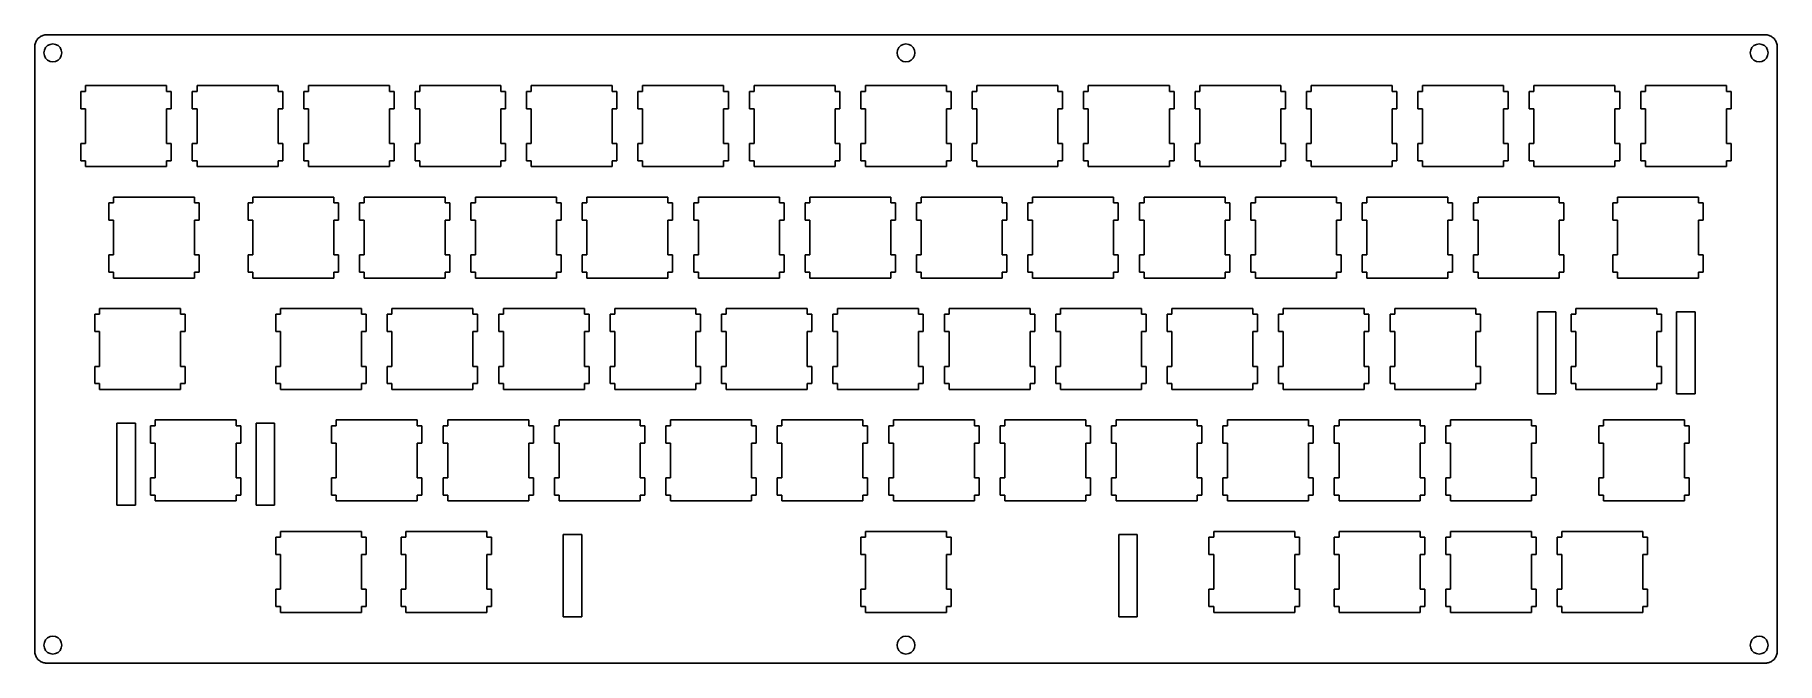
# Model space of a CAD drawing. Extents: x 0 to 298, y 0 to 108.
import ezdxf

# ---------------------------------------------------------------- set-up
doc = ezdxf.new("R2010")
doc.units = 0
doc.layers.get('0').update_dxf_attribs({"linetype": 'CONTINUOUS'})

msp = doc.modelspace()

# ---------------------------------------------------------------- linework, layer by layer
at = {"color": 0}
for p, q in [((1.04869, 107.206), (1.18511, 107.281)), ((1.18511, 107.281), (1.32843, 107.349)), ((1.32843, 107.349), (1.4745, 107.403)), ((1.4745, 107.403), (1.62609, 107.444)), ((1.62609, 107.444), (1.78043, 107.476)), ((1.78043, 107.476), (1.93614, 107.495)), ((1.93614, 107.495), (2.09324, 107.501)), ((2.09324, 107.501), (295.994, 107.5)), ((295.994, 107.5), (296.151, 107.495)), ((296.151, 107.495), (296.307, 107.476)), ((296.307, 107.476), (296.46, 107.444)), ((296.46, 107.444), (296.613, 107.403)), ((296.613, 107.403), (296.759, 107.349)), ((296.759, 107.349), (296.901, 107.281)), ((296.901, 107.281), (297.039, 107.206)), ((0.09233, 2.09875), (0.09371, 105.5)), ((0.09371, 105.5), (0.09922, 105.658)), ((0.09922, 105.658), (0.11713, 105.813)), ((0.11713, 105.813), (0.14883, 105.968)), ((0.14883, 105.968), (0.19017, 106.119)), ((0.19017, 106.119), (0.24529, 106.265)), ((0.24529, 106.265), (0.31144, 106.409)), ((0.31144, 106.409), (0.38723, 106.545)), ((0.38723, 106.545), (0.47542, 106.675)), ((0.47542, 106.675), (0.57326, 106.798)), ((0.57326, 106.798), (0.67937, 106.914)), ((0.67937, 106.914), (0.79513, 107.02)), ((0.79513, 107.02), (0.91777, 107.118)), ((0.91777, 107.118), (1.04869, 107.206)), ((1.71841, 104.896), (1.64262, 104.426)), ((1.64262, 104.426), (1.71841, 103.955)), ((1.93477, 105.322), (1.71841, 104.896)), ((2.27239, 105.66), (1.93477, 105.322)), ((2.69682, 105.875), (2.27239, 105.66)), ((3.16811, 105.95), (2.69682, 105.875)), ((3.6394, 105.875), (3.16811, 105.95)), ((4.0652, 105.66), (3.6394, 105.875)), ((4.40147, 105.322), (4.0652, 105.66)), ((4.6192, 104.896), (4.40147, 105.322)), ((4.69223, 104.426), (4.6192, 104.896)), ((4.6192, 103.955), (4.69223, 104.426)), ((147.593, 104.896), (147.519, 104.426)), ((147.519, 104.426), (147.593, 103.955)), ((147.81, 105.322), (147.593, 104.896)), ((148.147, 105.66), (147.81, 105.322)), ((148.573, 105.875), (148.147, 105.66)), ((149.043, 105.952), (148.573, 105.875)), ((149.514, 105.875), (149.043, 105.952)), ((149.94, 105.66), (149.514, 105.875)), ((150.278, 105.322), (149.94, 105.66)), ((150.494, 104.896), (150.278, 105.322)), ((150.569, 104.426), (150.494, 104.896)), ((150.494, 103.955), (150.569, 104.426)), ((293.468, 104.896), (293.395, 104.426)), ((293.395, 104.426), (293.468, 103.955)), ((293.686, 105.322), (293.468, 104.896)), ((294.022, 105.66), (293.686, 105.322)), ((294.448, 105.875), (294.022, 105.66)), ((294.919, 105.952), (294.448, 105.875)), ((295.391, 105.875), (294.919, 105.952)), ((295.815, 105.66), (295.391, 105.875)), ((296.153, 105.322), (295.815, 105.66)), ((296.369, 104.896), (296.153, 105.322)), ((296.445, 104.426), (296.369, 104.896)), ((296.369, 103.955), (296.445, 104.426)), ((297.039, 107.206), (297.17, 107.118)), ((297.17, 107.118), (297.293, 107.02)), ((297.293, 107.02), (297.408, 106.914)), ((297.408, 106.914), (297.514, 106.798)), ((297.514, 106.798), (297.612, 106.675)), ((297.612, 106.675), (297.7, 106.545)), ((297.7, 106.545), (297.776, 106.409)), ((297.776, 106.409), (297.842, 106.265)), ((297.842, 106.265), (297.898, 106.119)), ((297.898, 106.119), (297.939, 105.968)), ((297.939, 105.968), (297.969, 105.813)), ((297.969, 105.813), (297.988, 105.658)), ((297.988, 105.658), (297.995, 105.5)), ((297.995, 105.5), (297.995, 2.09875)), ((1.71841, 103.955), (1.93477, 103.529)), ((1.93477, 103.529), (2.27239, 103.192)), ((2.27239, 103.192), (2.69682, 102.974)), ((2.69682, 102.974), (3.16811, 102.9)), ((3.16811, 102.9), (3.6394, 102.974)), ((3.6394, 102.974), (4.0652, 103.192)), ((4.0652, 103.192), (4.40147, 103.529)), ((4.40147, 103.529), (4.6192, 103.955)), ((147.593, 103.955), (147.81, 103.529)), ((147.81, 103.529), (148.147, 103.192)), ((148.147, 103.192), (148.573, 102.974)), ((148.573, 102.974), (149.043, 102.9)), ((149.043, 102.9), (149.514, 102.974)), ((149.514, 102.974), (149.94, 103.192)), ((149.94, 103.192), (150.278, 103.529)), ((150.278, 103.529), (150.494, 103.955)), ((293.468, 103.955), (293.686, 103.529)), ((293.686, 103.529), (294.022, 103.192)), ((294.022, 103.192), (294.448, 102.974)), ((294.448, 102.974), (294.919, 102.9)), ((294.919, 102.9), (295.391, 102.974)), ((295.391, 102.974), (295.815, 103.192)), ((295.815, 103.192), (296.153, 103.529)), ((296.153, 103.529), (296.369, 103.955)), ((8.76847, 98.8261), (8.76847, 97.8256)), ((22.6191, 98.8261), (8.76847, 98.8261)), ((22.6191, 97.8256), (22.6191, 98.8261)), ((27.8185, 98.8261), (27.8185, 97.8256)), ((41.6691, 98.8261), (27.8185, 98.8261)), ((41.6691, 97.8256), (41.6691, 98.8261)), ((46.8683, 98.8261), (46.8683, 97.8256)), ((60.7191, 98.8261), (46.8683, 98.8261)), ((60.7191, 97.8256), (60.7191, 98.8261)), ((65.9183, 98.8261), (65.9183, 97.8256)), ((79.7691, 98.8261), (65.9183, 98.8261)), ((79.7691, 97.8256), (79.7691, 98.8261)), ((84.9683, 98.8261), (84.9683, 97.8256)), ((98.8191, 98.8261), (84.9683, 98.8261)), ((98.8191, 97.8256), (98.8191, 98.8261)), ((104.018, 98.8261), (104.018, 97.8256)), ((117.868, 98.8261), (104.018, 98.8261)), ((117.868, 97.8256), (117.868, 98.8261)), ((123.068, 98.8261), (123.068, 97.8256)), ((136.919, 98.8261), (123.068, 98.8261)), ((136.919, 97.8256), (136.919, 98.8261)), ((142.118, 98.8261), (142.118, 97.8256)), ((155.969, 98.8261), (142.118, 98.8261)), ((155.969, 97.8256), (155.969, 98.8261)), ((161.168, 98.8261), (161.168, 97.8256)), ((175.019, 98.8261), (161.168, 98.8261)), ((175.019, 97.8256), (175.019, 98.8261)), ((180.218, 98.8261), (180.218, 97.8256)), ((194.069, 98.8261), (180.218, 98.8261)), ((194.069, 97.8256), (194.069, 98.8261)), ((199.268, 98.8261), (199.268, 97.8256)), ((213.119, 98.8261), (199.268, 98.8261)), ((213.119, 97.8256), (213.119, 98.8261)), ((218.318, 98.8261), (218.318, 97.8256)), ((232.169, 98.8261), (218.318, 98.8261)), ((232.169, 97.8256), (232.169, 98.8261)), ((237.368, 98.8261), (237.368, 97.8256)), ((251.219, 98.8261), (237.368, 98.8261)), ((251.219, 97.8256), (251.219, 98.8261)), ((256.418, 98.8261), (256.418, 97.8256)), ((270.269, 98.8261), (256.418, 98.8261)), ((270.269, 97.8256), (270.269, 98.8261)), ((275.468, 98.8261), (275.468, 97.8256)), ((289.319, 98.8261), (275.468, 98.8261)), ((289.319, 97.8256), (289.319, 98.8261)), ((8.76847, 97.8256), (7.96918, 97.8256)), ((7.96918, 97.8256), (7.96918, 94.8739)), ((23.4184, 97.8256), (22.6191, 97.8256)), ((23.4184, 94.8739), (23.4184, 97.8256)), ((27.8185, 97.8256), (27.0192, 97.8256)), ((27.0192, 97.8256), (27.0192, 94.8739)), ((42.4684, 97.8256), (41.6691, 97.8256)), ((42.4684, 94.8739), (42.4684, 97.8256)), ((46.8683, 97.8256), (46.0692, 97.8256)), ((46.0692, 97.8256), (46.0692, 94.8739)), ((61.5184, 97.8256), (60.7191, 97.8256)), ((61.5184, 94.8739), (61.5184, 97.8256)), ((65.9183, 97.8256), (65.1192, 97.8256)), ((65.1192, 97.8256), (65.1192, 94.8739)), ((80.5684, 97.8256), (79.7691, 97.8256)), ((80.5684, 94.8739), (80.5684, 97.8256)), ((84.9683, 97.8256), (84.1692, 97.8256)), ((84.1692, 97.8256), (84.1692, 94.8739)), ((99.6184, 97.8256), (98.8191, 97.8256)), ((99.6184, 94.8739), (99.6184, 97.8256)), ((104.018, 97.8256), (103.219, 97.8256)), ((103.219, 97.8256), (103.219, 94.8739)), ((118.668, 97.8256), (117.868, 97.8256)), ((118.668, 94.8739), (118.668, 97.8256)), ((123.068, 97.8256), (122.269, 97.8256)), ((122.269, 97.8256), (122.269, 94.8739)), ((137.718, 97.8256), (136.919, 97.8256)), ((137.718, 94.8739), (137.718, 97.8256)), ((142.118, 97.8256), (141.319, 97.8256)), ((141.319, 97.8256), (141.319, 94.8739)), ((156.768, 97.8256), (155.969, 97.8256)), ((156.768, 94.8739), (156.768, 97.8256)), ((161.168, 97.8256), (160.369, 97.8256)), ((160.369, 97.8256), (160.369, 94.8739)), ((175.818, 97.8256), (175.019, 97.8256)), ((175.818, 94.8739), (175.818, 97.8256)), ((180.218, 97.8256), (179.419, 97.8256)), ((179.419, 97.8256), (179.419, 94.8739)), ((194.868, 97.8256), (194.069, 97.8256)), ((194.868, 94.8739), (194.868, 97.8256)), ((199.268, 97.8256), (198.469, 97.8256)), ((198.469, 97.8256), (198.469, 94.8739)), ((213.918, 97.8256), (213.119, 97.8256)), ((213.918, 94.8739), (213.918, 97.8256)), ((218.318, 97.8256), (217.519, 97.8256)), ((217.519, 97.8256), (217.519, 94.8739)), ((232.968, 97.8256), (232.169, 97.8256)), ((232.968, 94.8739), (232.968, 97.8256)), ((237.368, 97.8256), (236.569, 97.8256)), ((236.569, 97.8256), (236.569, 94.8739)), ((252.018, 97.8256), (251.219, 97.8256)), ((252.018, 94.8739), (252.018, 97.8256)), ((256.418, 97.8256), (255.618, 97.8256)), ((255.618, 97.8256), (255.618, 94.8739)), ((271.068, 97.8256), (270.269, 97.8256)), ((271.068, 94.8739), (271.068, 97.8256)), ((275.468, 97.8256), (274.669, 97.8256)), ((274.669, 97.8256), (274.669, 94.8739)), ((290.118, 97.8256), (289.319, 97.8256)), ((290.118, 94.8739), (290.118, 97.8256)), ((7.96918, 94.8739), (8.76847, 94.8739)), ((8.76847, 94.8739), (8.76847, 88.9247)), ((22.6191, 88.9247), (22.6191, 94.8739)), ((22.6191, 94.8739), (23.4184, 94.8739)), ((27.0192, 94.8739), (27.8185, 94.8739)), ((27.8185, 94.8739), (27.8185, 88.9247)), ((41.6691, 88.9247), (41.6691, 94.8739)), ((41.6691, 94.8739), (42.4684, 94.8739)), ((46.0692, 94.8739), (46.8683, 94.8739)), ((46.8683, 94.8739), (46.8683, 88.9247)), ((60.7191, 88.9247), (60.7191, 94.8739)), ((60.7191, 94.8739), (61.5184, 94.8739)), ((65.1192, 94.8739), (65.9183, 94.8739)), ((65.9183, 94.8739), (65.9183, 88.9247)), ((79.7691, 88.9247), (79.7691, 94.8739)), ((79.7691, 94.8739), (80.5684, 94.8739)), ((84.1692, 94.8739), (84.9683, 94.8739)), ((84.9683, 94.8739), (84.9683, 88.9247)), ((98.8191, 88.9247), (98.8191, 94.8739)), ((98.8191, 94.8739), (99.6184, 94.8739)), ((103.219, 94.8739), (104.018, 94.8739)), ((104.018, 94.8739), (104.018, 88.9247)), ((117.868, 88.9247), (117.868, 94.8739)), ((117.868, 94.8739), (118.668, 94.8739)), ((122.269, 94.8739), (123.068, 94.8739)), ((123.068, 94.8739), (123.068, 88.9247)), ((136.919, 88.9247), (136.919, 94.8739)), ((136.919, 94.8739), (137.718, 94.8739)), ((141.319, 94.8739), (142.118, 94.8739)), ((142.118, 94.8739), (142.118, 88.9247)), ((155.969, 88.9247), (155.969, 94.8739)), ((155.969, 94.8739), (156.768, 94.8739)), ((160.369, 94.8739), (161.168, 94.8739)), ((161.168, 94.8739), (161.168, 88.9247)), ((175.019, 88.9247), (175.019, 94.8739)), ((175.019, 94.8739), (175.818, 94.8739)), ((179.419, 94.8739), (180.218, 94.8739)), ((180.218, 94.8739), (180.218, 88.9247)), ((194.069, 88.9247), (194.069, 94.8739)), ((194.069, 94.8739), (194.868, 94.8739)), ((198.469, 94.8739), (199.268, 94.8739)), ((199.268, 94.8739), (199.268, 88.9247)), ((213.119, 88.9247), (213.119, 94.8739)), ((213.119, 94.8739), (213.918, 94.8739)), ((217.519, 94.8739), (218.318, 94.8739)), ((218.318, 94.8739), (218.318, 88.9247)), ((232.169, 88.9247), (232.169, 94.8739)), ((232.169, 94.8739), (232.968, 94.8739)), ((236.569, 94.8739), (237.368, 94.8739)), ((237.368, 94.8739), (237.368, 88.9247)), ((251.219, 88.9247), (251.219, 94.8739)), ((251.219, 94.8739), (252.018, 94.8739)), ((255.618, 94.8739), (256.418, 94.8739)), ((256.418, 94.8739), (256.418, 88.9247)), ((270.269, 88.9247), (270.269, 94.8739)), ((270.269, 94.8739), (271.068, 94.8739)), ((274.669, 94.8739), (275.468, 94.8739)), ((275.468, 94.8739), (275.468, 88.9247)), ((289.319, 88.9247), (289.319, 94.8739)), ((289.319, 94.8739), (290.118, 94.8739)), ((8.76847, 88.9247), (7.96918, 88.9247)), ((7.96918, 88.9247), (7.96918, 85.9758)), ((23.4184, 88.9247), (22.6191, 88.9247)), ((23.4184, 85.9758), (23.4184, 88.9247)), ((27.8185, 88.9247), (27.0192, 88.9247)), ((27.0192, 88.9247), (27.0192, 85.9758)), ((42.4684, 88.9247), (41.6691, 88.9247)), ((42.4684, 85.9758), (42.4684, 88.9247)), ((46.8683, 88.9247), (46.0692, 88.9247)), ((46.0692, 88.9247), (46.0692, 85.9758)), ((61.5184, 88.9247), (60.7191, 88.9247)), ((61.5184, 85.9758), (61.5184, 88.9247)), ((65.9183, 88.9247), (65.1192, 88.9247)), ((65.1192, 88.9247), (65.1192, 85.9758)), ((80.5684, 88.9247), (79.7691, 88.9247)), ((80.5684, 85.9758), (80.5684, 88.9247)), ((84.9683, 88.9247), (84.1692, 88.9247)), ((84.1692, 88.9247), (84.1692, 85.9758)), ((99.6184, 88.9247), (98.8191, 88.9247)), ((99.6184, 85.9758), (99.6184, 88.9247)), ((104.018, 88.9247), (103.219, 88.9247)), ((103.219, 88.9247), (103.219, 85.9758)), ((118.668, 88.9247), (117.868, 88.9247)), ((118.668, 85.9758), (118.668, 88.9247)), ((123.068, 88.9247), (122.269, 88.9247)), ((122.269, 88.9247), (122.269, 85.9758)), ((137.718, 88.9247), (136.919, 88.9247)), ((137.718, 85.9758), (137.718, 88.9247)), ((142.118, 88.9247), (141.319, 88.9247)), ((141.319, 88.9247), (141.319, 85.9758)), ((156.768, 88.9247), (155.969, 88.9247)), ((156.768, 85.9758), (156.768, 88.9247)), ((161.168, 88.9247), (160.369, 88.9247)), ((160.369, 88.9247), (160.369, 85.9758)), ((175.818, 88.9247), (175.019, 88.9247)), ((175.818, 85.9758), (175.818, 88.9247)), ((180.218, 88.9247), (179.419, 88.9247)), ((179.419, 88.9247), (179.419, 85.9758)), ((194.868, 88.9247), (194.069, 88.9247)), ((194.868, 85.9758), (194.868, 88.9247)), ((199.268, 88.9247), (198.469, 88.9247)), ((198.469, 88.9247), (198.469, 85.9758)), ((213.918, 88.9247), (213.119, 88.9247)), ((213.918, 85.9758), (213.918, 88.9247)), ((218.318, 88.9247), (217.519, 88.9247)), ((217.519, 88.9247), (217.519, 85.9758)), ((232.968, 88.9247), (232.169, 88.9247)), ((232.968, 85.9758), (232.968, 88.9247)), ((237.368, 88.9247), (236.569, 88.9247)), ((236.569, 88.9247), (236.569, 85.9758)), ((252.018, 88.9247), (251.219, 88.9247)), ((252.018, 85.9758), (252.018, 88.9247)), ((256.418, 88.9247), (255.618, 88.9247)), ((255.618, 88.9247), (255.618, 85.9758)), ((271.068, 88.9247), (270.269, 88.9247)), ((271.068, 85.9758), (271.068, 88.9247)), ((275.468, 88.9247), (274.669, 88.9247)), ((274.669, 88.9247), (274.669, 85.9758)), ((290.118, 88.9247), (289.319, 88.9247)), ((290.118, 85.9758), (290.118, 88.9247)), ((7.96918, 85.9758), (8.76847, 85.9758)), ((8.76847, 85.9758), (8.76847, 84.9753)), ((8.76847, 84.9753), (22.6191, 84.9753)), ((22.6191, 84.9753), (22.6191, 85.9758)), ((22.6191, 85.9758), (23.4184, 85.9758)), ((27.0192, 85.9758), (27.8185, 85.9758)), ((27.8185, 85.9758), (27.8185, 84.9753)), ((27.8185, 84.9753), (41.6691, 84.9753)), ((41.6691, 84.9753), (41.6691, 85.9758)), ((41.6691, 85.9758), (42.4684, 85.9758)), ((46.0692, 85.9758), (46.8683, 85.9758)), ((46.8683, 85.9758), (46.8683, 84.9753)), ((46.8683, 84.9753), (60.7191, 84.9753)), ((60.7191, 84.9753), (60.7191, 85.9758)), ((60.7191, 85.9758), (61.5184, 85.9758)), ((65.1192, 85.9758), (65.9183, 85.9758)), ((65.9183, 85.9758), (65.9183, 84.9753)), ((65.9183, 84.9753), (79.7691, 84.9753)), ((79.7691, 84.9753), (79.7691, 85.9758)), ((79.7691, 85.9758), (80.5684, 85.9758)), ((84.1692, 85.9758), (84.9683, 85.9758)), ((84.9683, 85.9758), (84.9683, 84.9753)), ((84.9683, 84.9753), (98.8191, 84.9753)), ((98.8191, 84.9753), (98.8191, 85.9758)), ((98.8191, 85.9758), (99.6184, 85.9758)), ((103.219, 85.9758), (104.018, 85.9758)), ((104.018, 85.9758), (104.018, 84.9753)), ((104.018, 84.9753), (117.868, 84.9753)), ((117.868, 84.9753), (117.868, 85.9758)), ((117.868, 85.9758), (118.668, 85.9758)), ((122.269, 85.9758), (123.068, 85.9758)), ((123.068, 85.9758), (123.068, 84.9753)), ((123.068, 84.9753), (136.919, 84.9753)), ((136.919, 84.9753), (136.919, 85.9758)), ((136.919, 85.9758), (137.718, 85.9758)), ((141.319, 85.9758), (142.118, 85.9758)), ((142.118, 85.9758), (142.118, 84.9753)), ((142.118, 84.9753), (155.969, 84.9753)), ((155.969, 84.9753), (155.969, 85.9758)), ((155.969, 85.9758), (156.768, 85.9758)), ((160.369, 85.9758), (161.168, 85.9758)), ((161.168, 85.9758), (161.168, 84.9753)), ((161.168, 84.9753), (175.019, 84.9753)), ((175.019, 84.9753), (175.019, 85.9758)), ((175.019, 85.9758), (175.818, 85.9758)), ((179.419, 85.9758), (180.218, 85.9758)), ((180.218, 85.9758), (180.218, 84.9753)), ((180.218, 84.9753), (194.069, 84.9753)), ((194.069, 84.9753), (194.069, 85.9758)), ((194.069, 85.9758), (194.868, 85.9758)), ((198.469, 85.9758), (199.268, 85.9758)), ((199.268, 85.9758), (199.268, 84.9753)), ((199.268, 84.9753), (213.119, 84.9753)), ((213.119, 84.9753), (213.119, 85.9758)), ((213.119, 85.9758), (213.918, 85.9758)), ((217.519, 85.9758), (218.318, 85.9758)), ((218.318, 85.9758), (218.318, 84.9753)), ((218.318, 84.9753), (232.169, 84.9753)), ((232.169, 84.9753), (232.169, 85.9758)), ((232.169, 85.9758), (232.968, 85.9758)), ((236.569, 85.9758), (237.368, 85.9758)), ((237.368, 85.9758), (237.368, 84.9753)), ((237.368, 84.9753), (251.219, 84.9753)), ((251.219, 84.9753), (251.219, 85.9758)), ((251.219, 85.9758), (252.018, 85.9758)), ((255.618, 85.9758), (256.418, 85.9758)), ((256.418, 85.9758), (256.418, 84.9753)), ((256.418, 84.9753), (270.269, 84.9753)), ((270.269, 84.9753), (270.269, 85.9758)), ((270.269, 85.9758), (271.068, 85.9758)), ((274.669, 85.9758), (275.468, 85.9758)), ((275.468, 85.9758), (275.468, 84.9753)), ((275.468, 84.9753), (289.319, 84.9753)), ((289.319, 84.9753), (289.319, 85.9758)), ((289.319, 85.9758), (290.118, 85.9758)), ((13.531, 78.7756), (12.7303, 78.7756)), ((12.7303, 78.7756), (12.7303, 75.8239)), ((13.531, 79.7761), (13.531, 78.7756)), ((27.3802, 79.7761), (13.531, 79.7761)), ((27.3802, 78.7756), (27.3802, 79.7761)), ((28.1809, 78.7756), (27.3802, 78.7756)), ((28.1809, 75.8239), (28.1809, 78.7756)), ((37.3433, 78.7756), (36.5428, 78.7756)), ((36.5428, 78.7756), (36.5428, 75.8239)), ((37.3433, 79.7761), (37.3433, 78.7756)), ((51.1926, 79.7761), (37.3433, 79.7761)), ((51.1926, 78.7756), (51.1926, 79.7761)), ((51.9934, 78.7756), (51.1926, 78.7756)), ((51.9934, 75.8239), (51.9934, 78.7756)), ((56.3933, 78.7756), (55.5928, 78.7756)), ((55.5928, 78.7756), (55.5928, 75.8239)), ((56.3933, 79.7761), (56.3933, 78.7756)), ((70.2426, 79.7761), (56.3933, 79.7761)), ((70.2426, 78.7756), (70.2426, 79.7761)), ((71.0434, 78.7756), (70.2426, 78.7756)), ((71.0434, 75.8239), (71.0434, 78.7756)), ((75.4433, 78.7756), (74.6442, 78.7756)), ((74.6442, 78.7756), (74.6442, 75.8239)), ((75.4433, 79.7761), (75.4433, 78.7756)), ((89.2926, 79.7761), (75.4433, 79.7761)), ((89.2926, 78.7756), (89.2926, 79.7761)), ((90.0934, 78.7756), (89.2926, 78.7756)), ((90.0934, 75.8239), (90.0934, 78.7756)), ((94.4922, 78.7756), (93.6942, 78.7756)), ((93.6942, 78.7756), (93.6942, 75.8239)), ((94.4922, 79.7761), (94.4922, 78.7756)), ((108.343, 79.7761), (94.4922, 79.7761)), ((108.343, 78.7756), (108.343, 79.7761)), ((109.143, 78.7756), (108.343, 78.7756)), ((109.143, 75.8239), (109.143, 78.7756)), ((113.542, 78.7756), (112.743, 78.7756)), ((112.743, 78.7756), (112.743, 75.8239)), ((113.542, 79.7761), (113.542, 78.7756)), ((127.393, 79.7761), (113.542, 79.7761)), ((127.393, 78.7756), (127.393, 79.7761)), ((128.193, 78.7756), (127.393, 78.7756)), ((128.193, 75.8239), (128.193, 78.7756)), ((132.592, 78.7756), (131.794, 78.7756)), ((131.794, 78.7756), (131.794, 75.8239)), ((132.592, 79.7761), (132.592, 78.7756)), ((146.444, 79.7761), (132.592, 79.7761)), ((146.444, 78.7756), (146.444, 79.7761)), ((147.243, 78.7756), (146.444, 78.7756)), ((147.243, 75.8239), (147.243, 78.7756)), ((151.642, 78.7756), (150.844, 78.7756)), ((150.844, 78.7756), (150.844, 75.8239)), ((151.642, 79.7761), (151.642, 78.7756)), ((165.494, 79.7761), (151.642, 79.7761)), ((165.494, 78.7756), (165.494, 79.7761)), ((166.293, 78.7756), (165.494, 78.7756)), ((166.293, 75.8239), (166.293, 78.7756)), ((170.693, 78.7756), (169.894, 78.7756)), ((169.894, 78.7756), (169.894, 75.8239)), ((170.693, 79.7761), (170.693, 78.7756)), ((184.544, 79.7761), (170.693, 79.7761)), ((184.544, 78.7756), (184.544, 79.7761)), ((185.343, 78.7756), (184.544, 78.7756)), ((185.343, 75.8239), (185.343, 78.7756)), ((189.743, 78.7756), (188.944, 78.7756)), ((188.944, 78.7756), (188.944, 75.8239)), ((189.743, 79.7761), (189.743, 78.7756)), ((203.594, 79.7761), (189.743, 79.7761)), ((203.594, 78.7756), (203.594, 79.7761)), ((204.393, 78.7756), (203.594, 78.7756)), ((204.393, 75.8239), (204.393, 78.7756)), ((208.793, 78.7756), (207.994, 78.7756)), ((207.994, 78.7756), (207.994, 75.8239)), ((208.793, 79.7761), (208.793, 78.7756)), ((222.644, 79.7761), (208.793, 79.7761)), ((222.644, 78.7756), (222.644, 79.7761)), ((223.443, 78.7756), (222.644, 78.7756)), ((223.443, 75.8239), (223.443, 78.7756)), ((227.843, 78.7756), (227.044, 78.7756)), ((227.044, 78.7756), (227.044, 75.8239)), ((227.843, 79.7761), (227.843, 78.7756)), ((241.694, 79.7761), (227.843, 79.7761)), ((241.694, 78.7756), (241.694, 79.7761)), ((242.493, 78.7756), (241.694, 78.7756)), ((242.493, 75.8239), (242.493, 78.7756)), ((246.893, 78.7756), (246.094, 78.7756)), ((246.094, 78.7756), (246.094, 75.8239)), ((246.893, 79.7761), (246.893, 78.7756)), ((260.744, 79.7761), (246.893, 79.7761)), ((260.744, 78.7756), (260.744, 79.7761)), ((261.543, 78.7756), (260.744, 78.7756)), ((261.543, 75.8239), (261.543, 78.7756)), ((270.706, 78.7756), (269.905, 78.7756)), ((269.905, 78.7756), (269.905, 75.8239)), ((270.706, 79.7761), (270.706, 78.7756)), ((284.555, 79.7761), (270.706, 79.7761)), ((284.555, 78.7756), (284.555, 79.7761)), ((285.356, 78.7756), (284.555, 78.7756)), ((285.356, 75.8239), (285.356, 78.7756)), ((12.7303, 75.8239), (13.531, 75.8239)), ((13.531, 75.8239), (13.531, 69.8747)), ((27.3802, 69.8747), (27.3802, 75.8239)), ((27.3802, 75.8239), (28.1809, 75.8239)), ((36.5428, 75.8239), (37.3433, 75.8239)), ((37.3433, 75.8239), (37.3433, 69.8747)), ((51.1926, 69.8747), (51.1926, 75.8239)), ((51.1926, 75.8239), (51.9934, 75.8239)), ((55.5928, 75.8239), (56.3933, 75.8239)), ((56.3933, 75.8239), (56.3933, 69.8747)), ((70.2426, 69.8747), (70.2426, 75.8239)), ((70.2426, 75.8239), (71.0434, 75.8239)), ((74.6442, 75.8239), (75.4433, 75.8239)), ((75.4433, 75.8239), (75.4433, 69.8747)), ((89.2926, 69.8747), (89.2926, 75.8239)), ((89.2926, 75.8239), (90.0934, 75.8239)), ((93.6942, 75.8239), (94.4922, 75.8239)), ((94.4922, 75.8239), (94.4922, 69.8747)), ((108.343, 69.8747), (108.343, 75.8239)), ((108.343, 75.8239), (109.143, 75.8239)), ((112.743, 75.8239), (113.542, 75.8239)), ((113.542, 75.8239), (113.542, 69.8747)), ((127.393, 69.8747), (127.393, 75.8239)), ((127.393, 75.8239), (128.193, 75.8239)), ((131.794, 75.8239), (132.592, 75.8239)), ((132.592, 75.8239), (132.592, 69.8747)), ((146.444, 69.8747), (146.444, 75.8239)), ((146.444, 75.8239), (147.243, 75.8239)), ((150.844, 75.8239), (151.642, 75.8239)), ((151.642, 75.8239), (151.642, 69.8747)), ((165.494, 69.8747), (165.494, 75.8239)), ((165.494, 75.8239), (166.293, 75.8239)), ((169.894, 75.8239), (170.693, 75.8239)), ((170.693, 75.8239), (170.693, 69.8747)), ((184.544, 69.8747), (184.544, 75.8239)), ((184.544, 75.8239), (185.343, 75.8239)), ((188.944, 75.8239), (189.743, 75.8239)), ((189.743, 75.8239), (189.743, 69.8747)), ((203.594, 69.8747), (203.594, 75.8239)), ((203.594, 75.8239), (204.393, 75.8239)), ((207.994, 75.8239), (208.793, 75.8239)), ((208.793, 75.8239), (208.793, 69.8747)), ((222.644, 69.8747), (222.644, 75.8239)), ((222.644, 75.8239), (223.443, 75.8239)), ((227.044, 75.8239), (227.843, 75.8239)), ((227.843, 75.8239), (227.843, 69.8747)), ((241.694, 69.8747), (241.694, 75.8239)), ((241.694, 75.8239), (242.493, 75.8239)), ((246.094, 75.8239), (246.893, 75.8239)), ((246.893, 75.8239), (246.893, 69.8747)), ((260.744, 69.8747), (260.744, 75.8239)), ((260.744, 75.8239), (261.543, 75.8239)), ((269.905, 75.8239), (270.706, 75.8239)), ((270.706, 75.8239), (270.706, 69.8747)), ((284.555, 69.8747), (284.555, 75.8239)), ((284.555, 75.8239), (285.356, 75.8239)), ((13.531, 69.8747), (12.7303, 69.8747)), ((12.7303, 69.8747), (12.7303, 66.9258)), ((28.1809, 69.8747), (27.3802, 69.8747)), ((28.1809, 66.9258), (28.1809, 69.8747)), ((37.3433, 69.8747), (36.5428, 69.8747)), ((36.5428, 69.8747), (36.5428, 66.9258)), ((51.9934, 69.8747), (51.1926, 69.8747)), ((51.9934, 66.9258), (51.9934, 69.8747)), ((56.3933, 69.8747), (55.5928, 69.8747)), ((55.5928, 69.8747), (55.5928, 66.9258)), ((71.0434, 69.8747), (70.2426, 69.8747)), ((71.0434, 66.9258), (71.0434, 69.8747)), ((75.4433, 69.8747), (74.6442, 69.8747)), ((74.6442, 69.8747), (74.6442, 66.9258)), ((90.0934, 69.8747), (89.2926, 69.8747)), ((90.0934, 66.9258), (90.0934, 69.8747)), ((94.4922, 69.8747), (93.6942, 69.8747)), ((93.6942, 69.8747), (93.6942, 66.9258)), ((109.143, 69.8747), (108.343, 69.8747)), ((109.143, 66.9258), (109.143, 69.8747)), ((113.542, 69.8747), (112.743, 69.8747)), ((112.743, 69.8747), (112.743, 66.9258)), ((128.193, 69.8747), (127.393, 69.8747)), ((128.193, 66.9258), (128.193, 69.8747)), ((132.592, 69.8747), (131.794, 69.8747)), ((131.794, 69.8747), (131.794, 66.9258)), ((147.243, 69.8747), (146.444, 69.8747)), ((147.243, 66.9258), (147.243, 69.8747)), ((151.642, 69.8747), (150.844, 69.8747)), ((150.844, 69.8747), (150.844, 66.9258)), ((166.293, 69.8747), (165.494, 69.8747)), ((166.293, 66.9258), (166.293, 69.8747)), ((170.693, 69.8747), (169.894, 69.8747)), ((169.894, 69.8747), (169.894, 66.9258)), ((185.343, 69.8747), (184.544, 69.8747)), ((185.343, 66.9258), (185.343, 69.8747)), ((189.743, 69.8747), (188.944, 69.8747)), ((188.944, 69.8747), (188.944, 66.9258)), ((204.393, 69.8747), (203.594, 69.8747)), ((204.393, 66.9258), (204.393, 69.8747)), ((208.793, 69.8747), (207.994, 69.8747)), ((207.994, 69.8747), (207.994, 66.9258)), ((223.443, 69.8747), (222.644, 69.8747)), ((223.443, 66.9258), (223.443, 69.8747)), ((227.843, 69.8747), (227.044, 69.8747)), ((227.044, 69.8747), (227.044, 66.9258)), ((242.493, 69.8747), (241.694, 69.8747)), ((242.493, 66.9258), (242.493, 69.8747)), ((246.893, 69.8747), (246.094, 69.8747)), ((246.094, 69.8747), (246.094, 66.9258)), ((261.543, 69.8747), (260.744, 69.8747)), ((261.543, 66.9258), (261.543, 69.8747)), ((270.706, 69.8747), (269.905, 69.8747)), ((269.905, 69.8747), (269.905, 66.9258)), ((285.356, 69.8747), (284.555, 69.8747)), ((285.356, 66.9258), (285.356, 69.8747)), ((12.7303, 66.9258), (13.531, 66.9258)), ((13.531, 66.9258), (13.531, 65.9253)), ((13.531, 65.9253), (27.3802, 65.9253)), ((27.3802, 65.9253), (27.3802, 66.9258)), ((27.3802, 66.9258), (28.1809, 66.9258)), ((36.5428, 66.9258), (37.3433, 66.9258)), ((37.3433, 66.9258), (37.3433, 65.9253)), ((37.3433, 65.9253), (51.1926, 65.9253)), ((51.1926, 65.9253), (51.1926, 66.9258)), ((51.1926, 66.9258), (51.9934, 66.9258)), ((55.5928, 66.9258), (56.3933, 66.9258)), ((56.3933, 66.9258), (56.3933, 65.9253)), ((56.3933, 65.9253), (70.2426, 65.9253)), ((70.2426, 65.9253), (70.2426, 66.9258)), ((70.2426, 66.9258), (71.0434, 66.9258)), ((74.6442, 66.9258), (75.4433, 66.9258)), ((75.4433, 66.9258), (75.4433, 65.9253)), ((75.4433, 65.9253), (89.2926, 65.9253)), ((89.2926, 65.9253), (89.2926, 66.9258)), ((89.2926, 66.9258), (90.0934, 66.9258)), ((93.6942, 66.9258), (94.4922, 66.9258)), ((94.4922, 66.9258), (94.4922, 65.9253)), ((94.4922, 65.9253), (108.343, 65.9253)), ((108.343, 65.9253), (108.343, 66.9258)), ((108.343, 66.9258), (109.143, 66.9258)), ((112.743, 66.9258), (113.542, 66.9258)), ((113.542, 66.9258), (113.542, 65.9253)), ((113.542, 65.9253), (127.393, 65.9253)), ((127.393, 65.9253), (127.393, 66.9258)), ((127.393, 66.9258), (128.193, 66.9258)), ((131.794, 66.9258), (132.592, 66.9258)), ((132.592, 66.9258), (132.592, 65.9253)), ((132.592, 65.9253), (146.444, 65.9253)), ((146.444, 65.9253), (146.444, 66.9258)), ((146.444, 66.9258), (147.243, 66.9258)), ((150.844, 66.9258), (151.642, 66.9258)), ((151.642, 66.9258), (151.642, 65.9253)), ((151.642, 65.9253), (165.494, 65.9253)), ((165.494, 65.9253), (165.494, 66.9258)), ((165.494, 66.9258), (166.293, 66.9258)), ((169.894, 66.9258), (170.693, 66.9258)), ((170.693, 66.9258), (170.693, 65.9253)), ((170.693, 65.9253), (184.544, 65.9253)), ((184.544, 65.9253), (184.544, 66.9258)), ((184.544, 66.9258), (185.343, 66.9258)), ((188.944, 66.9258), (189.743, 66.9258)), ((189.743, 66.9258), (189.743, 65.9253)), ((189.743, 65.9253), (203.594, 65.9253)), ((203.594, 65.9253), (203.594, 66.9258)), ((203.594, 66.9258), (204.393, 66.9258)), ((207.994, 66.9258), (208.793, 66.9258)), ((208.793, 66.9258), (208.793, 65.9253)), ((208.793, 65.9253), (222.644, 65.9253)), ((222.644, 65.9253), (222.644, 66.9258)), ((222.644, 66.9258), (223.443, 66.9258)), ((227.044, 66.9258), (227.843, 66.9258)), ((227.843, 66.9258), (227.843, 65.9253)), ((227.843, 65.9253), (241.694, 65.9253)), ((241.694, 65.9253), (241.694, 66.9258)), ((241.694, 66.9258), (242.493, 66.9258)), ((246.094, 66.9258), (246.893, 66.9258)), ((246.893, 66.9258), (246.893, 65.9253)), ((246.893, 65.9253), (260.744, 65.9253)), ((260.744, 65.9253), (260.744, 66.9258)), ((260.744, 66.9258), (261.543, 66.9258)), ((269.905, 66.9258), (270.706, 66.9258)), ((270.706, 66.9258), (270.706, 65.9253)), ((270.706, 65.9253), (284.555, 65.9253)), ((284.555, 65.9253), (284.555, 66.9258)), ((284.555, 66.9258), (285.356, 66.9258)), ((11.1497, 59.7256), (10.3491, 59.7256)), ((10.3491, 59.7256), (10.3491, 56.7739)), ((11.1497, 60.7261), (11.1497, 59.7256)), ((25.0004, 60.7261), (11.1497, 60.7261)), ((25.0004, 59.7256), (25.0004, 60.7261)), ((25.7996, 59.7256), (25.0004, 59.7256)), ((25.7996, 56.7739), (25.7996, 59.7256)), ((42.1058, 59.7256), (41.3053, 59.7256)), ((41.3053, 59.7256), (41.3053, 56.7739)), ((42.1058, 60.7261), (42.1058, 59.7256)), ((55.9551, 60.7261), (42.1058, 60.7261)), ((55.9551, 59.7256), (55.9551, 60.7261)), ((56.7559, 59.7256), (55.9551, 59.7256)), ((56.7559, 56.7739), (56.7559, 59.7256)), ((61.1558, 59.7256), (60.3553, 59.7256)), ((60.3553, 59.7256), (60.3553, 56.7739)), ((61.1558, 60.7261), (61.1558, 59.7256)), ((75.0051, 60.7261), (61.1558, 60.7261)), ((75.0051, 59.7256), (75.0051, 60.7261)), ((75.8059, 59.7256), (75.0051, 59.7256)), ((75.8059, 56.7739), (75.8059, 59.7256)), ((80.2058, 59.7256), (79.4053, 59.7256)), ((79.4053, 59.7256), (79.4053, 56.7739)), ((80.2058, 60.7261), (80.2058, 59.7256)), ((94.0551, 60.7261), (80.2058, 60.7261)), ((94.0551, 59.7256), (94.0551, 60.7261)), ((94.8559, 59.7256), (94.0551, 59.7256)), ((94.8559, 56.7739), (94.8559, 59.7256)), ((99.2558, 59.7256), (98.4553, 59.7256)), ((98.4553, 59.7256), (98.4553, 56.7739)), ((99.2558, 60.7261), (99.2558, 59.7256)), ((113.105, 60.7261), (99.2558, 60.7261)), ((113.105, 59.7256), (113.105, 60.7261)), ((113.906, 59.7256), (113.105, 59.7256)), ((113.906, 56.7739), (113.906, 59.7256)), ((118.306, 59.7256), (117.505, 59.7256)), ((117.505, 59.7256), (117.505, 56.7739)), ((118.306, 60.7261), (118.306, 59.7256)), ((132.155, 60.7261), (118.306, 60.7261)), ((132.155, 59.7256), (132.155, 60.7261)), ((132.956, 59.7256), (132.155, 59.7256)), ((132.956, 56.7739), (132.956, 59.7256)), ((137.356, 59.7256), (136.555, 59.7256)), ((136.555, 59.7256), (136.555, 56.7739)), ((137.356, 60.7261), (137.356, 59.7256)), ((151.205, 60.7261), (137.356, 60.7261)), ((151.205, 59.7256), (151.205, 60.7261)), ((152.006, 59.7256), (151.205, 59.7256)), ((152.006, 56.7739), (152.006, 59.7256)), ((156.406, 59.7256), (155.605, 59.7256)), ((155.605, 59.7256), (155.605, 56.7739)), ((156.406, 60.7261), (156.406, 59.7256)), ((170.255, 60.7261), (156.406, 60.7261)), ((170.255, 59.7256), (170.255, 60.7261)), ((171.056, 59.7256), (170.255, 59.7256)), ((171.056, 56.7739), (171.056, 59.7256)), ((175.456, 59.7256), (174.655, 59.7256)), ((174.655, 59.7256), (174.655, 56.7739)), ((175.456, 60.7261), (175.456, 59.7256)), ((189.305, 60.7261), (175.456, 60.7261)), ((189.305, 59.7256), (189.305, 60.7261)), ((190.106, 59.7256), (189.305, 59.7256)), ((190.106, 56.7739), (190.106, 59.7256)), ((194.506, 59.7256), (193.705, 59.7256)), ((193.705, 59.7256), (193.705, 56.7739)), ((194.506, 60.7261), (194.506, 59.7256)), ((208.355, 60.7261), (194.506, 60.7261)), ((208.355, 59.7256), (208.355, 60.7261)), ((209.156, 59.7256), (208.355, 59.7256)), ((209.156, 56.7739), (209.156, 59.7256)), ((213.556, 59.7256), (212.755, 59.7256)), ((212.755, 59.7256), (212.755, 56.7739)), ((213.556, 60.7261), (213.556, 59.7256)), ((227.405, 60.7261), (213.556, 60.7261)), ((227.405, 59.7256), (227.405, 60.7261)), ((228.206, 59.7256), (227.405, 59.7256)), ((228.206, 56.7739), (228.206, 59.7256)), ((232.606, 59.7256), (231.805, 59.7256)), ((231.805, 59.7256), (231.805, 56.7739)), ((232.606, 60.7261), (232.606, 59.7256)), ((246.455, 60.7261), (232.606, 60.7261)), ((246.455, 59.7256), (246.455, 60.7261)), ((247.256, 59.7256), (246.455, 59.7256)), ((247.256, 56.7739), (247.256, 59.7256)), ((257.012, 60.1747), (260.161, 60.1747)), ((257.012, 46.1257), (257.012, 60.1747)), ((260.161, 60.1747), (260.161, 46.1257)), ((263.562, 59.7256), (262.762, 59.7256)), ((262.762, 59.7256), (262.762, 56.7739)), ((263.562, 60.7261), (263.562, 59.7256)), ((277.411, 60.7261), (263.562, 60.7261)), ((277.411, 59.7256), (277.411, 60.7261)), ((278.212, 59.7256), (277.411, 59.7256)), ((278.212, 56.7739), (278.212, 59.7256)), ((280.811, 60.1747), (283.961, 60.1747)), ((280.811, 46.1257), (280.811, 60.1747)), ((283.961, 60.1747), (283.961, 46.1257)), ((10.3491, 56.7739), (11.1497, 56.7739)), ((11.1497, 56.7739), (11.1497, 50.8247)), ((25.0004, 50.8247), (25.0004, 56.7739)), ((25.0004, 56.7739), (25.7996, 56.7739)), ((41.3053, 56.7739), (42.1058, 56.7739)), ((42.1058, 56.7739), (42.1058, 50.8247)), ((55.9551, 50.8247), (55.9551, 56.7739)), ((55.9551, 56.7739), (56.7559, 56.7739)), ((60.3553, 56.7739), (61.1558, 56.7739)), ((61.1558, 56.7739), (61.1558, 50.8247)), ((75.0051, 50.8247), (75.0051, 56.7739)), ((75.0051, 56.7739), (75.8059, 56.7739)), ((79.4053, 56.7739), (80.2058, 56.7739)), ((80.2058, 56.7739), (80.2058, 50.8247)), ((94.0551, 50.8247), (94.0551, 56.7739)), ((94.0551, 56.7739), (94.8559, 56.7739)), ((98.4553, 56.7739), (99.2558, 56.7739)), ((99.2558, 56.7739), (99.2558, 50.8247)), ((113.105, 50.8247), (113.105, 56.7739)), ((113.105, 56.7739), (113.906, 56.7739)), ((117.505, 56.7739), (118.306, 56.7739)), ((118.306, 56.7739), (118.306, 50.8247)), ((132.155, 50.8247), (132.155, 56.7739)), ((132.155, 56.7739), (132.956, 56.7739)), ((136.555, 56.7739), (137.356, 56.7739)), ((137.356, 56.7739), (137.356, 50.8247)), ((151.205, 50.8247), (151.205, 56.7739)), ((151.205, 56.7739), (152.006, 56.7739)), ((155.605, 56.7739), (156.406, 56.7739)), ((156.406, 56.7739), (156.406, 50.8247)), ((170.255, 50.8247), (170.255, 56.7739)), ((170.255, 56.7739), (171.056, 56.7739)), ((174.655, 56.7739), (175.456, 56.7739)), ((175.456, 56.7739), (175.456, 50.8247)), ((189.305, 50.8247), (189.305, 56.7739)), ((189.305, 56.7739), (190.106, 56.7739)), ((193.705, 56.7739), (194.506, 56.7739)), ((194.506, 56.7739), (194.506, 50.8247)), ((208.355, 50.8247), (208.355, 56.7739)), ((208.355, 56.7739), (209.156, 56.7739)), ((212.755, 56.7739), (213.556, 56.7739)), ((213.556, 56.7739), (213.556, 50.8247)), ((227.405, 50.8247), (227.405, 56.7739)), ((227.405, 56.7739), (228.206, 56.7739)), ((231.805, 56.7739), (232.606, 56.7739)), ((232.606, 56.7739), (232.606, 50.8247)), ((246.455, 50.8247), (246.455, 56.7739)), ((246.455, 56.7739), (247.256, 56.7739)), ((262.762, 56.7739), (263.562, 56.7739)), ((263.562, 56.7739), (263.562, 50.8247)), ((277.411, 50.8247), (277.411, 56.7739)), ((277.411, 56.7739), (278.212, 56.7739)), ((11.1497, 50.8247), (10.3491, 50.8247)), ((10.3491, 50.8247), (10.3491, 47.8758)), ((25.7996, 50.8247), (25.0004, 50.8247)), ((25.7996, 47.8758), (25.7996, 50.8247)), ((42.1058, 50.8247), (41.3053, 50.8247)), ((41.3053, 50.8247), (41.3053, 47.8758)), ((56.7559, 50.8247), (55.9551, 50.8247)), ((56.7559, 47.8758), (56.7559, 50.8247)), ((61.1558, 50.8247), (60.3553, 50.8247)), ((60.3553, 50.8247), (60.3553, 47.8758)), ((75.8059, 50.8247), (75.0051, 50.8247)), ((75.8059, 47.8758), (75.8059, 50.8247)), ((80.2058, 50.8247), (79.4053, 50.8247)), ((79.4053, 50.8247), (79.4053, 47.8758)), ((94.8559, 50.8247), (94.0551, 50.8247)), ((94.8559, 47.8758), (94.8559, 50.8247)), ((99.2558, 50.8247), (98.4553, 50.8247)), ((98.4553, 50.8247), (98.4553, 47.8758)), ((113.906, 50.8247), (113.105, 50.8247)), ((113.906, 47.8758), (113.906, 50.8247)), ((118.306, 50.8247), (117.505, 50.8247)), ((117.505, 50.8247), (117.505, 47.8758)), ((132.956, 50.8247), (132.155, 50.8247)), ((132.956, 47.8758), (132.956, 50.8247)), ((137.356, 50.8247), (136.555, 50.8247)), ((136.555, 50.8247), (136.555, 47.8758)), ((152.006, 50.8247), (151.205, 50.8247)), ((152.006, 47.8758), (152.006, 50.8247)), ((156.406, 50.8247), (155.605, 50.8247)), ((155.605, 50.8247), (155.605, 47.8758)), ((171.056, 50.8247), (170.255, 50.8247)), ((171.056, 47.8758), (171.056, 50.8247)), ((175.456, 50.8247), (174.655, 50.8247)), ((174.655, 50.8247), (174.655, 47.8758)), ((190.106, 50.8247), (189.305, 50.8247)), ((190.106, 47.8758), (190.106, 50.8247)), ((194.506, 50.8247), (193.705, 50.8247)), ((193.705, 50.8247), (193.705, 47.8758)), ((209.156, 50.8247), (208.355, 50.8247)), ((209.156, 47.8758), (209.156, 50.8247)), ((213.556, 50.8247), (212.755, 50.8247)), ((212.755, 50.8247), (212.755, 47.8758)), ((228.206, 50.8247), (227.405, 50.8247)), ((228.206, 47.8758), (228.206, 50.8247)), ((232.606, 50.8247), (231.805, 50.8247)), ((231.805, 50.8247), (231.805, 47.8758)), ((247.256, 50.8247), (246.455, 50.8247)), ((247.256, 47.8758), (247.256, 50.8247)), ((263.562, 50.8247), (262.762, 50.8247)), ((262.762, 50.8247), (262.762, 47.8758)), ((278.212, 50.8247), (277.411, 50.8247)), ((278.212, 47.8758), (278.212, 50.8247)), ((10.3491, 47.8758), (11.1497, 47.8758)), ((11.1497, 47.8758), (11.1497, 46.8753)), ((25.0004, 46.8753), (25.0004, 47.8758)), ((25.0004, 47.8758), (25.7996, 47.8758)), ((41.3053, 47.8758), (42.1058, 47.8758)), ((42.1058, 47.8758), (42.1058, 46.8753)), ((55.9551, 46.8753), (55.9551, 47.8758)), ((55.9551, 47.8758), (56.7559, 47.8758)), ((60.3553, 47.8758), (61.1558, 47.8758)), ((61.1558, 47.8758), (61.1558, 46.8753)), ((75.0051, 46.8753), (75.0051, 47.8758)), ((75.0051, 47.8758), (75.8059, 47.8758)), ((79.4053, 47.8758), (80.2058, 47.8758)), ((80.2058, 47.8758), (80.2058, 46.8753)), ((94.0551, 46.8753), (94.0551, 47.8758)), ((94.0551, 47.8758), (94.8559, 47.8758)), ((98.4553, 47.8758), (99.2558, 47.8758)), ((99.2558, 47.8758), (99.2558, 46.8753)), ((113.105, 46.8753), (113.105, 47.8758)), ((113.105, 47.8758), (113.906, 47.8758)), ((117.505, 47.8758), (118.306, 47.8758)), ((118.306, 47.8758), (118.306, 46.8753)), ((132.155, 46.8753), (132.155, 47.8758)), ((132.155, 47.8758), (132.956, 47.8758)), ((136.555, 47.8758), (137.356, 47.8758)), ((137.356, 47.8758), (137.356, 46.8753)), ((151.205, 46.8753), (151.205, 47.8758)), ((151.205, 47.8758), (152.006, 47.8758)), ((155.605, 47.8758), (156.406, 47.8758)), ((156.406, 47.8758), (156.406, 46.8753)), ((170.255, 46.8753), (170.255, 47.8758)), ((170.255, 47.8758), (171.056, 47.8758)), ((174.655, 47.8758), (175.456, 47.8758)), ((175.456, 47.8758), (175.456, 46.8753)), ((189.305, 46.8753), (189.305, 47.8758)), ((189.305, 47.8758), (190.106, 47.8758)), ((193.705, 47.8758), (194.506, 47.8758)), ((194.506, 47.8758), (194.506, 46.8753)), ((208.355, 46.8753), (208.355, 47.8758)), ((208.355, 47.8758), (209.156, 47.8758)), ((212.755, 47.8758), (213.556, 47.8758)), ((213.556, 47.8758), (213.556, 46.8753)), ((227.405, 46.8753), (227.405, 47.8758)), ((227.405, 47.8758), (228.206, 47.8758)), ((231.805, 47.8758), (232.606, 47.8758)), ((232.606, 47.8758), (232.606, 46.8753)), ((246.455, 46.8753), (246.455, 47.8758)), ((246.455, 47.8758), (247.256, 47.8758)), ((262.762, 47.8758), (263.562, 47.8758)), ((263.562, 47.8758), (263.562, 46.8753)), ((277.411, 46.8753), (277.411, 47.8758)), ((277.411, 47.8758), (278.212, 47.8758)), ((11.1497, 46.8753), (25.0004, 46.8753)), ((42.1058, 46.8753), (55.9551, 46.8753)), ((61.1558, 46.8753), (75.0051, 46.8753)), ((80.2058, 46.8753), (94.0551, 46.8753)), ((99.2558, 46.8753), (113.105, 46.8753)), ((118.306, 46.8753), (132.155, 46.8753)), ((137.356, 46.8753), (151.205, 46.8753)), ((156.406, 46.8753), (170.255, 46.8753)), ((175.456, 46.8753), (189.305, 46.8753)), ((194.506, 46.8753), (208.355, 46.8753)), ((213.556, 46.8753), (227.405, 46.8753)), ((232.606, 46.8753), (246.455, 46.8753)), ((260.161, 46.1257), (257.012, 46.1257)), ((263.562, 46.8753), (277.411, 46.8753)), ((283.961, 46.1257), (280.811, 46.1257)), ((14.1249, 41.1247), (17.2751, 41.1247)), ((14.1249, 27.0757), (14.1249, 41.1247)), ((17.2751, 41.1247), (17.2751, 27.0757)), ((20.6747, 40.6756), (19.8741, 40.6756)), ((19.8741, 40.6756), (19.8741, 37.7239)), ((20.6747, 41.6761), (20.6747, 40.6756)), ((34.5254, 41.6761), (20.6747, 41.6761)), ((34.5254, 40.6756), (34.5254, 41.6761)), ((35.3247, 40.6756), (34.5254, 40.6756)), ((35.3247, 37.7239), (35.3247, 40.6756)), ((37.925, 41.1247), (41.0753, 41.1247)), ((37.925, 27.0757), (37.925, 41.1247)), ((41.0753, 41.1247), (41.0753, 27.0757)), ((51.6308, 40.6756), (50.8303, 40.6756)), ((50.8303, 40.6756), (50.8303, 37.7239)), ((51.6308, 41.6761), (51.6308, 40.6756)), ((65.4801, 41.6761), (51.6308, 41.6761)), ((65.4801, 40.6756), (65.4801, 41.6761)), ((66.2809, 40.6756), (65.4801, 40.6756)), ((66.2809, 37.7239), (66.2809, 40.6756)), ((70.6808, 40.6756), (69.8803, 40.6756)), ((69.8803, 40.6756), (69.8803, 37.7239)), ((70.6808, 41.6761), (70.6808, 40.6756)), ((84.5301, 41.6761), (70.6808, 41.6761)), ((84.5301, 40.6756), (84.5301, 41.6761)), ((85.3309, 40.6756), (84.5301, 40.6756)), ((85.3309, 37.7239), (85.3309, 40.6756)), ((89.7308, 40.6756), (88.9303, 40.6756)), ((88.9303, 40.6756), (88.9303, 37.7239)), ((89.7308, 41.6761), (89.7308, 40.6756)), ((103.58, 41.6761), (89.7308, 41.6761)), ((103.58, 40.6756), (103.58, 41.6761)), ((104.381, 40.6756), (103.58, 40.6756)), ((104.381, 37.7239), (104.381, 40.6756)), ((108.781, 40.6756), (107.98, 40.6756)), ((107.98, 40.6756), (107.98, 37.7239)), ((108.781, 41.6761), (108.781, 40.6756)), ((122.63, 41.6761), (108.781, 41.6761)), ((122.63, 40.6756), (122.63, 41.6761)), ((123.43, 40.6756), (122.63, 40.6756)), ((123.43, 37.7239), (123.43, 40.6756)), ((127.831, 40.6756), (127.03, 40.6756)), ((127.03, 40.6756), (127.03, 37.7239)), ((127.831, 41.6761), (127.831, 40.6756)), ((141.68, 41.6761), (127.831, 41.6761)), ((141.68, 40.6756), (141.68, 41.6761)), ((142.481, 40.6756), (141.68, 40.6756)), ((142.481, 37.7239), (142.481, 40.6756)), ((146.881, 40.6756), (146.08, 40.6756)), ((146.08, 40.6756), (146.08, 37.7239)), ((146.881, 41.6761), (146.881, 40.6756)), ((160.73, 41.6761), (146.881, 41.6761)), ((160.73, 40.6756), (160.73, 41.6761)), ((161.531, 40.6756), (160.73, 40.6756)), ((161.531, 37.7239), (161.531, 40.6756)), ((165.931, 40.6756), (165.13, 40.6756)), ((165.13, 40.6756), (165.13, 37.7239)), ((165.931, 41.6761), (165.931, 40.6756)), ((179.78, 41.6761), (165.931, 41.6761)), ((179.78, 40.6756), (179.78, 41.6761)), ((180.581, 40.6756), (179.78, 40.6756)), ((180.581, 37.7239), (180.581, 40.6756)), ((184.981, 40.6756), (184.18, 40.6756)), ((184.18, 40.6756), (184.18, 37.7239)), ((184.981, 41.6761), (184.981, 40.6756)), ((198.83, 41.6761), (184.981, 41.6761)), ((198.83, 40.6756), (198.83, 41.6761)), ((199.631, 40.6756), (198.83, 40.6756)), ((199.631, 37.7239), (199.631, 40.6756)), ((204.031, 40.6756), (203.23, 40.6756)), ((203.23, 40.6756), (203.23, 37.7239)), ((204.031, 41.6761), (204.031, 40.6756)), ((217.88, 41.6761), (204.031, 41.6761)), ((217.88, 40.6756), (217.88, 41.6761)), ((218.681, 40.6756), (217.88, 40.6756)), ((218.681, 37.7239), (218.681, 40.6756)), ((223.081, 40.6756), (222.28, 40.6756)), ((222.28, 40.6756), (222.28, 37.7239)), ((223.081, 41.6761), (223.081, 40.6756)), ((236.93, 41.6761), (223.081, 41.6761)), ((236.93, 40.6756), (236.93, 41.6761)), ((237.731, 40.6756), (236.93, 40.6756)), ((237.731, 37.7239), (237.731, 40.6756)), ((242.131, 40.6756), (241.33, 40.6756)), ((241.33, 40.6756), (241.33, 37.7239)), ((242.131, 41.6761), (242.131, 40.6756)), ((255.98, 41.6761), (242.131, 41.6761)), ((255.98, 40.6756), (255.98, 41.6761)), ((256.781, 40.6756), (255.98, 40.6756)), ((256.781, 37.7239), (256.781, 40.6756)), ((268.325, 40.6756), (267.524, 40.6756)), ((267.524, 40.6756), (267.524, 37.7239)), ((268.325, 41.6761), (268.325, 40.6756)), ((282.175, 41.6761), (268.325, 41.6761)), ((282.175, 40.6756), (282.175, 41.6761)), ((282.975, 40.6756), (282.175, 40.6756)), ((282.975, 37.7239), (282.975, 40.6756)), ((19.8741, 37.7239), (20.6747, 37.7239)), ((20.6747, 37.7239), (20.6747, 31.7748)), ((34.5254, 31.7748), (34.5254, 37.7239)), ((34.5254, 37.7239), (35.3247, 37.7239)), ((50.8303, 37.7239), (51.6308, 37.7239)), ((51.6308, 37.7239), (51.6308, 31.7748)), ((65.4801, 31.7748), (65.4801, 37.7239)), ((65.4801, 37.7239), (66.2809, 37.7239)), ((69.8803, 37.7239), (70.6808, 37.7239)), ((70.6808, 37.7239), (70.6808, 31.7748)), ((84.5301, 31.7748), (84.5301, 37.7239)), ((84.5301, 37.7239), (85.3309, 37.7239)), ((88.9303, 37.7239), (89.7308, 37.7239)), ((89.7308, 37.7239), (89.7308, 31.7748)), ((103.58, 31.7748), (103.58, 37.7239)), ((103.58, 37.7239), (104.381, 37.7239)), ((107.98, 37.7239), (108.781, 37.7239)), ((108.781, 37.7239), (108.781, 31.7748)), ((122.63, 31.7748), (122.63, 37.7239)), ((122.63, 37.7239), (123.43, 37.7239)), ((127.03, 37.7239), (127.831, 37.7239)), ((127.831, 37.7239), (127.831, 31.7748)), ((141.68, 31.7748), (141.68, 37.7239)), ((141.68, 37.7239), (142.481, 37.7239)), ((146.08, 37.7239), (146.881, 37.7239)), ((146.881, 37.7239), (146.881, 31.7748)), ((160.73, 31.7748), (160.73, 37.7239)), ((160.73, 37.7239), (161.531, 37.7239)), ((165.13, 37.7239), (165.931, 37.7239)), ((165.931, 37.7239), (165.931, 31.7748)), ((179.78, 31.7748), (179.78, 37.7239)), ((179.78, 37.7239), (180.581, 37.7239)), ((184.18, 37.7239), (184.981, 37.7239)), ((184.981, 37.7239), (184.981, 31.7748)), ((198.83, 31.7748), (198.83, 37.7239)), ((198.83, 37.7239), (199.631, 37.7239)), ((203.23, 37.7239), (204.031, 37.7239)), ((204.031, 37.7239), (204.031, 31.7748)), ((217.88, 31.7748), (217.88, 37.7239)), ((217.88, 37.7239), (218.681, 37.7239)), ((222.28, 37.7239), (223.081, 37.7239)), ((223.081, 37.7239), (223.081, 31.7748)), ((236.93, 31.7748), (236.93, 37.7239)), ((236.93, 37.7239), (237.731, 37.7239)), ((241.33, 37.7239), (242.131, 37.7239)), ((242.131, 37.7239), (242.131, 31.7748)), ((255.98, 31.7748), (255.98, 37.7239)), ((255.98, 37.7239), (256.781, 37.7239)), ((267.524, 37.7239), (268.325, 37.7239)), ((268.325, 37.7239), (268.325, 31.7748)), ((282.175, 31.7748), (282.175, 37.7239)), ((282.175, 37.7239), (282.975, 37.7239)), ((20.6747, 31.7748), (19.8741, 31.7748)), ((19.8741, 31.7748), (19.8741, 28.8258)), ((35.3247, 31.7748), (34.5254, 31.7748)), ((35.3247, 28.8258), (35.3247, 31.7748)), ((51.6308, 31.7748), (50.8303, 31.7748)), ((50.8303, 31.7748), (50.8303, 28.8258)), ((66.2809, 31.7748), (65.4801, 31.7748)), ((66.2809, 28.8258), (66.2809, 31.7748)), ((70.6808, 31.7748), (69.8803, 31.7748)), ((69.8803, 31.7748), (69.8803, 28.8258)), ((85.3309, 31.7748), (84.5301, 31.7748)), ((85.3309, 28.8258), (85.3309, 31.7748)), ((89.7308, 31.7748), (88.9303, 31.7748)), ((88.9303, 31.7748), (88.9303, 28.8258)), ((104.381, 31.7748), (103.58, 31.7748)), ((104.381, 28.8258), (104.381, 31.7748)), ((108.781, 31.7748), (107.98, 31.7748)), ((107.98, 31.7748), (107.98, 28.8258)), ((123.43, 31.7748), (122.63, 31.7748)), ((123.43, 28.8258), (123.43, 31.7748)), ((127.831, 31.7748), (127.03, 31.7748)), ((127.03, 31.7748), (127.03, 28.8258)), ((142.481, 31.7748), (141.68, 31.7748)), ((142.481, 28.8258), (142.481, 31.7748)), ((146.881, 31.7748), (146.08, 31.7748)), ((146.08, 31.7748), (146.08, 28.8258)), ((161.531, 31.7748), (160.73, 31.7748)), ((161.531, 28.8258), (161.531, 31.7748)), ((165.931, 31.7748), (165.13, 31.7748)), ((165.13, 31.7748), (165.13, 28.8258)), ((180.581, 31.7748), (179.78, 31.7748)), ((180.581, 28.8258), (180.581, 31.7748)), ((184.981, 31.7748), (184.18, 31.7748)), ((184.18, 31.7748), (184.18, 28.8258)), ((199.631, 31.7748), (198.83, 31.7748)), ((199.631, 28.8258), (199.631, 31.7748)), ((204.031, 31.7748), (203.23, 31.7748)), ((203.23, 31.7748), (203.23, 28.8258)), ((218.681, 31.7748), (217.88, 31.7748)), ((218.681, 28.8258), (218.681, 31.7748)), ((223.081, 31.7748), (222.28, 31.7748)), ((222.28, 31.7748), (222.28, 28.8258)), ((237.731, 31.7748), (236.93, 31.7748)), ((237.731, 28.8258), (237.731, 31.7748)), ((242.131, 31.7748), (241.33, 31.7748)), ((241.33, 31.7748), (241.33, 28.8258)), ((256.781, 31.7748), (255.98, 31.7748)), ((256.781, 28.8258), (256.781, 31.7748)), ((268.325, 31.7748), (267.524, 31.7748)), ((267.524, 31.7748), (267.524, 28.8258)), ((282.975, 31.7748), (282.175, 31.7748)), ((282.975, 28.8258), (282.975, 31.7748)), ((17.2751, 27.0757), (14.1249, 27.0757)), ((19.8741, 28.8258), (20.6747, 28.8258)), ((20.6747, 28.8258), (20.6747, 27.8253)), ((20.6747, 27.8253), (34.5254, 27.8253)), ((34.5254, 27.8253), (34.5254, 28.8258)), ((34.5254, 28.8258), (35.3247, 28.8258)), ((41.0753, 27.0757), (37.925, 27.0757)), ((50.8303, 28.8258), (51.6308, 28.8258)), ((51.6308, 28.8258), (51.6308, 27.8253)), ((51.6308, 27.8253), (65.4801, 27.8253)), ((65.4801, 27.8253), (65.4801, 28.8258)), ((65.4801, 28.8258), (66.2809, 28.8258)), ((69.8803, 28.8258), (70.6808, 28.8258)), ((70.6808, 28.8258), (70.6808, 27.8253)), ((70.6808, 27.8253), (84.5301, 27.8253)), ((84.5301, 27.8253), (84.5301, 28.8258)), ((84.5301, 28.8258), (85.3309, 28.8258)), ((88.9303, 28.8258), (89.7308, 28.8258)), ((89.7308, 28.8258), (89.7308, 27.8253)), ((89.7308, 27.8253), (103.58, 27.8253)), ((103.58, 27.8253), (103.58, 28.8258)), ((103.58, 28.8258), (104.381, 28.8258)), ((107.98, 28.8258), (108.781, 28.8258)), ((108.781, 28.8258), (108.781, 27.8253)), ((108.781, 27.8253), (122.63, 27.8253)), ((122.63, 27.8253), (122.63, 28.8258)), ((122.63, 28.8258), (123.43, 28.8258)), ((127.03, 28.8258), (127.831, 28.8258)), ((127.831, 28.8258), (127.831, 27.8253)), ((127.831, 27.8253), (141.68, 27.8253)), ((141.68, 27.8253), (141.68, 28.8258)), ((141.68, 28.8258), (142.481, 28.8258)), ((146.08, 28.8258), (146.881, 28.8258)), ((146.881, 28.8258), (146.881, 27.8253)), ((146.881, 27.8253), (160.73, 27.8253)), ((160.73, 27.8253), (160.73, 28.8258)), ((160.73, 28.8258), (161.531, 28.8258)), ((165.13, 28.8258), (165.931, 28.8258)), ((165.931, 28.8258), (165.931, 27.8253)), ((165.931, 27.8253), (179.78, 27.8253)), ((179.78, 27.8253), (179.78, 28.8258)), ((179.78, 28.8258), (180.581, 28.8258)), ((184.18, 28.8258), (184.981, 28.8258)), ((184.981, 28.8258), (184.981, 27.8253)), ((184.981, 27.8253), (198.83, 27.8253)), ((198.83, 27.8253), (198.83, 28.8258)), ((198.83, 28.8258), (199.631, 28.8258)), ((203.23, 28.8258), (204.031, 28.8258)), ((204.031, 28.8258), (204.031, 27.8253)), ((204.031, 27.8253), (217.88, 27.8253)), ((217.88, 27.8253), (217.88, 28.8258)), ((217.88, 28.8258), (218.681, 28.8258)), ((222.28, 28.8258), (223.081, 28.8258)), ((223.081, 28.8258), (223.081, 27.8253)), ((223.081, 27.8253), (236.93, 27.8253)), ((236.93, 27.8253), (236.93, 28.8258)), ((236.93, 28.8258), (237.731, 28.8258)), ((241.33, 28.8258), (242.131, 28.8258)), ((242.131, 28.8258), (242.131, 27.8253)), ((242.131, 27.8253), (255.98, 27.8253)), ((255.98, 27.8253), (255.98, 28.8258)), ((255.98, 28.8258), (256.781, 28.8258)), ((267.524, 28.8258), (268.325, 28.8258)), ((268.325, 28.8258), (268.325, 27.8253)), ((268.325, 27.8253), (282.175, 27.8253)), ((282.175, 27.8253), (282.175, 28.8258)), ((282.175, 28.8258), (282.975, 28.8258)), ((42.1058, 21.6256), (41.3053, 21.6256)), ((41.3053, 21.6256), (41.3053, 18.6738)), ((42.1058, 22.626), (42.1058, 21.6256)), ((55.9551, 22.626), (42.1058, 22.626)), ((55.9551, 21.6256), (55.9551, 22.626)), ((56.7559, 21.6256), (55.9551, 21.6256)), ((56.7559, 18.6738), (56.7559, 21.6256)), ((63.537, 21.6256), (62.7366, 21.6256)), ((62.7366, 21.6256), (62.7366, 18.6738)), ((63.537, 22.626), (63.537, 21.6256)), ((77.3864, 22.626), (63.537, 22.626)), ((77.3864, 21.6256), (77.3864, 22.626)), ((78.1872, 21.6256), (77.3864, 21.6256)), ((78.1872, 18.6738), (78.1872, 21.6256)), ((90.4434, 22.0748), (93.5937, 22.0748)), ((90.4434, 8.02569), (90.4434, 22.0748)), ((93.5937, 22.0748), (93.5937, 8.02569)), ((142.118, 21.6256), (141.319, 21.6256)), ((141.319, 21.6256), (141.319, 18.6738)), ((142.118, 22.626), (142.118, 21.6256)), ((155.969, 22.626), (142.118, 22.626)), ((155.969, 21.6256), (155.969, 22.626)), ((156.768, 21.6256), (155.969, 21.6256)), ((156.768, 18.6738), (156.768, 21.6256)), ((185.444, 22.0748), (188.594, 22.0748)), ((185.444, 8.02569), (185.444, 22.0748)), ((188.594, 22.0748), (188.594, 8.02569)), ((201.65, 21.6256), (200.849, 21.6256)), ((200.849, 21.6256), (200.849, 18.6738)), ((201.65, 22.626), (201.65, 21.6256)), ((215.5, 22.626), (201.65, 22.626)), ((215.5, 21.6256), (215.5, 22.626)), ((216.3, 21.6256), (215.5, 21.6256)), ((216.3, 18.6738), (216.3, 21.6256)), ((223.081, 21.6256), (222.28, 21.6256)), ((222.28, 21.6256), (222.28, 18.6738)), ((223.081, 22.626), (223.081, 21.6256)), ((236.93, 22.626), (223.081, 22.626)), ((236.93, 21.6256), (236.93, 22.626)), ((237.731, 21.6256), (236.93, 21.6256)), ((237.731, 18.6738), (237.731, 21.6256)), ((242.131, 21.6256), (241.33, 21.6256)), ((241.33, 21.6256), (241.33, 18.6738)), ((242.131, 22.626), (242.131, 21.6256)), ((255.98, 22.626), (242.131, 22.626)), ((255.98, 21.6256), (255.98, 22.626)), ((256.781, 21.6256), (255.98, 21.6256)), ((256.781, 18.6738), (256.781, 21.6256)), ((261.181, 21.6256), (260.38, 21.6256)), ((260.38, 21.6256), (260.38, 18.6738)), ((261.181, 22.626), (261.181, 21.6256)), ((275.03, 22.626), (261.181, 22.626)), ((275.03, 21.6256), (275.03, 22.626)), ((275.831, 21.6256), (275.03, 21.6256)), ((275.831, 18.6738), (275.831, 21.6256)), ((41.3053, 18.6738), (42.1058, 18.6738)), ((42.1058, 18.6738), (42.1058, 12.7248)), ((55.9551, 12.7248), (55.9551, 18.6738)), ((55.9551, 18.6738), (56.7559, 18.6738)), ((62.7366, 18.6738), (63.537, 18.6738)), ((63.537, 18.6738), (63.537, 12.7248)), ((77.3864, 12.7248), (77.3864, 18.6738)), ((77.3864, 18.6738), (78.1872, 18.6738)), ((141.319, 18.6738), (142.118, 18.6738)), ((142.118, 18.6738), (142.118, 12.7248)), ((155.969, 12.7248), (155.969, 18.6738)), ((155.969, 18.6738), (156.768, 18.6738)), ((200.849, 18.6738), (201.65, 18.6738)), ((201.65, 18.6738), (201.65, 12.7248)), ((215.5, 12.7248), (215.5, 18.6738)), ((215.5, 18.6738), (216.3, 18.6738)), ((222.28, 18.6738), (223.081, 18.6738)), ((223.081, 18.6738), (223.081, 12.7248)), ((236.93, 12.7248), (236.93, 18.6738)), ((236.93, 18.6738), (237.731, 18.6738)), ((241.33, 18.6738), (242.131, 18.6738)), ((242.131, 18.6738), (242.131, 12.7248)), ((255.98, 12.7248), (255.98, 18.6738)), ((255.98, 18.6738), (256.781, 18.6738)), ((260.38, 18.6738), (261.181, 18.6738)), ((261.181, 18.6738), (261.181, 12.7248)), ((275.03, 12.7248), (275.03, 18.6738)), ((275.03, 18.6738), (275.831, 18.6738)), ((42.1058, 12.7248), (41.3053, 12.7248)), ((41.3053, 12.7248), (41.3053, 9.77579)), ((56.7559, 12.7248), (55.9551, 12.7248)), ((56.7559, 9.77579), (56.7559, 12.7248)), ((63.537, 12.7248), (62.7366, 12.7248)), ((62.7366, 12.7248), (62.7366, 9.77579)), ((78.1872, 12.7248), (77.3864, 12.7248)), ((78.1872, 9.77579), (78.1872, 12.7248)), ((142.118, 12.7248), (141.319, 12.7248)), ((141.319, 12.7248), (141.319, 9.77579)), ((156.768, 12.7248), (155.969, 12.7248)), ((156.768, 9.77579), (156.768, 12.7248)), ((201.65, 12.7248), (200.849, 12.7248)), ((200.849, 12.7248), (200.849, 9.77579)), ((216.3, 12.7248), (215.5, 12.7248)), ((216.3, 9.77579), (216.3, 12.7248)), ((223.081, 12.7248), (222.28, 12.7248)), ((222.28, 12.7248), (222.28, 9.77579)), ((237.731, 12.7248), (236.93, 12.7248)), ((237.731, 9.77579), (237.731, 12.7248)), ((242.131, 12.7248), (241.33, 12.7248)), ((241.33, 12.7248), (241.33, 9.77579)), ((256.781, 12.7248), (255.98, 12.7248)), ((256.781, 9.77579), (256.781, 12.7248)), ((261.181, 12.7248), (260.38, 12.7248)), ((260.38, 12.7248), (260.38, 9.77579)), ((275.831, 12.7248), (275.03, 12.7248)), ((275.831, 9.77579), (275.831, 12.7248)), ((41.3053, 9.77579), (42.1058, 9.77579)), ((42.1058, 9.77579), (42.1058, 8.77535)), ((55.9551, 8.77535), (55.9551, 9.77579)), ((55.9551, 9.77579), (56.7559, 9.77579)), ((62.7366, 9.77579), (63.537, 9.77579)), ((63.537, 9.77579), (63.537, 8.77535)), ((77.3864, 8.77535), (77.3864, 9.77579)), ((77.3864, 9.77579), (78.1872, 9.77579)), ((141.319, 9.77579), (142.118, 9.77579)), ((142.118, 9.77579), (142.118, 8.77535)), ((155.969, 8.77535), (155.969, 9.77579)), ((155.969, 9.77579), (156.768, 9.77579)), ((200.849, 9.77579), (201.65, 9.77579)), ((201.65, 9.77579), (201.65, 8.77535)), ((215.5, 8.77535), (215.5, 9.77579)), ((215.5, 9.77579), (216.3, 9.77579)), ((222.28, 9.77579), (223.081, 9.77579)), ((223.081, 9.77579), (223.081, 8.77535)), ((236.93, 8.77535), (236.93, 9.77579)), ((236.93, 9.77579), (237.731, 9.77579)), ((241.33, 9.77579), (242.131, 9.77579)), ((242.131, 9.77579), (242.131, 8.77535)), ((255.98, 8.77535), (255.98, 9.77579)), ((255.98, 9.77579), (256.781, 9.77579)), ((260.38, 9.77579), (261.181, 9.77579)), ((261.181, 9.77579), (261.181, 8.77535)), ((275.03, 8.77535), (275.03, 9.77579)), ((275.03, 9.77579), (275.831, 9.77579)), ((42.1058, 8.77535), (55.9551, 8.77535)), ((63.537, 8.77535), (77.3864, 8.77535)), ((93.5937, 8.02569), (90.4434, 8.02569)), ((142.118, 8.77535), (155.969, 8.77535)), ((188.594, 8.02569), (185.444, 8.02569)), ((201.65, 8.77535), (215.5, 8.77535)), ((223.081, 8.77535), (236.93, 8.77535)), ((242.131, 8.77535), (255.98, 8.77535)), ((261.181, 8.77535), (275.03, 8.77535)), ((1.71841, 3.64628), (1.64262, 3.17638)), ((1.64262, 3.17638), (1.71841, 2.70233)), ((1.93477, 4.07211), (1.71841, 3.64628)), ((2.27239, 4.40697), (1.93477, 4.07211)), ((2.69682, 4.6247), (2.27239, 4.40697)), ((3.16811, 4.69911), (2.69682, 4.6247)), ((3.6394, 4.6247), (3.16811, 4.69911)), ((4.0652, 4.40697), (3.6394, 4.6247)), ((4.40147, 4.07211), (4.0652, 4.40697)), ((4.6192, 3.64628), (4.40147, 4.07211)), ((4.69223, 3.17638), (4.6192, 3.64628)), ((4.6192, 2.70233), (4.69223, 3.17638)), ((147.593, 3.64628), (147.519, 3.17638)), ((147.519, 3.17638), (147.593, 2.70233)), ((147.81, 4.07211), (147.593, 3.64628)), ((148.147, 4.40697), (147.81, 4.07211)), ((148.573, 4.6247), (148.147, 4.40697)), ((149.043, 4.69911), (148.573, 4.6247)), ((149.514, 4.6247), (149.043, 4.69911)), ((149.94, 4.40697), (149.514, 4.6247)), ((150.278, 4.07211), (149.94, 4.40697)), ((150.494, 3.64628), (150.278, 4.07211)), ((150.569, 3.17638), (150.494, 3.64628)), ((150.494, 2.70233), (150.569, 3.17638)), ((293.468, 3.64628), (293.395, 3.17638)), ((293.395, 3.17638), (293.468, 2.70233)), ((293.686, 4.07211), (293.468, 3.64628)), ((294.022, 4.40697), (293.686, 4.07211)), ((294.448, 4.6247), (294.022, 4.40697)), ((294.919, 4.69911), (294.448, 4.6247)), ((295.391, 4.6247), (294.919, 4.69911)), ((295.815, 4.40697), (295.391, 4.6247)), ((296.153, 4.07211), (295.815, 4.40697)), ((296.369, 3.64628), (296.153, 4.07211)), ((296.445, 3.17638), (296.369, 3.64628)), ((296.369, 2.70233), (296.445, 3.17638)), ((0.09922, 1.94303), (0.09233, 2.09875)), ((0.11713, 1.78594), (0.09922, 1.94303)), ((0.14883, 1.63435), (0.11713, 1.78594)), ((0.19017, 1.48001), (0.14883, 1.63435)), ((0.24529, 1.33394), (0.19017, 1.48001)), ((0.31144, 1.19338), (0.24529, 1.33394)), ((0.38723, 1.0542), (0.31144, 1.19338)), ((0.47542, 0.92329), (0.38723, 1.0542)), ((0.57326, 0.80064), (0.47542, 0.92329)), ((0.67937, 0.68489), (0.57326, 0.80064)), ((0.79513, 0.57878), (0.67937, 0.68489)), ((0.91777, 0.48094), (0.79513, 0.57878)), ((1.04869, 0.39274), (0.91777, 0.48094)), ((1.18511, 0.31695), (1.04869, 0.39274)), ((1.32843, 0.25218), (1.18511, 0.31695)), ((1.4745, 0.19568), (1.32843, 0.25218)), ((1.62609, 0.15434), (1.4745, 0.19568)), ((1.78043, 0.12402), (1.62609, 0.15434)), ((1.71841, 2.70233), (1.93477, 2.27928)), ((1.93614, 0.10611), (1.78043, 0.12402)), ((1.93477, 2.27928), (2.27239, 1.94166)), ((2.09324, 0.09784), (1.93614, 0.10611)), ((295.994, 0.09922), (2.09324, 0.09784)), ((2.27239, 1.94166), (2.69682, 1.72393)), ((2.69682, 1.72393), (3.16811, 1.64951)), ((3.16811, 1.64951), (3.6394, 1.72393)), ((3.6394, 1.72393), (4.0652, 1.94166)), ((4.0652, 1.94166), (4.40147, 2.27928)), ((4.40147, 2.27928), (4.6192, 2.70233)), ((147.593, 2.70233), (147.81, 2.27928)), ((147.81, 2.27928), (148.147, 1.94166)), ((148.147, 1.94166), (148.573, 1.72393)), ((148.573, 1.72393), (149.043, 1.64951)), ((149.043, 1.64951), (149.514, 1.72393)), ((149.514, 1.72393), (149.94, 1.94166)), ((149.94, 1.94166), (150.278, 2.27928)), ((150.278, 2.27928), (150.494, 2.70233)), ((293.468, 2.70233), (293.686, 2.27928)), ((293.686, 2.27928), (294.022, 1.94166)), ((294.022, 1.94166), (294.448, 1.72393)), ((294.448, 1.72393), (294.919, 1.64951)), ((294.919, 1.64951), (295.391, 1.72393)), ((295.391, 1.72393), (295.815, 1.94166)), ((295.815, 1.94166), (296.153, 2.27928)), ((296.151, 0.10611), (295.994, 0.09922)), ((296.307, 0.12402), (296.151, 0.10611)), ((296.153, 2.27928), (296.369, 2.70233)), ((296.46, 0.15434), (296.307, 0.12402)), ((296.613, 0.19568), (296.46, 0.15434)), ((296.759, 0.25218), (296.613, 0.19568)), ((296.901, 0.31695), (296.759, 0.25218)), ((297.039, 0.39274), (296.901, 0.31695)), ((297.17, 0.48094), (297.039, 0.39274)), ((297.293, 0.57878), (297.17, 0.48094)), ((297.408, 0.68489), (297.293, 0.57878)), ((297.514, 0.80064), (297.408, 0.68489)), ((297.612, 0.92329), (297.514, 0.80064)), ((297.7, 1.0542), (297.612, 0.92329)), ((297.776, 1.19338), (297.7, 1.0542)), ((297.842, 1.33394), (297.776, 1.19338)), ((297.898, 1.48001), (297.842, 1.33394)), ((297.939, 1.63435), (297.898, 1.48001)), ((297.969, 1.78594), (297.939, 1.63435)), ((297.988, 1.94303), (297.969, 1.78594)), ((297.995, 2.09875), (297.988, 1.94303))]:
    msp.add_line(p, q, dxfattribs=at)

doc.saveas('drawing.dxf')
